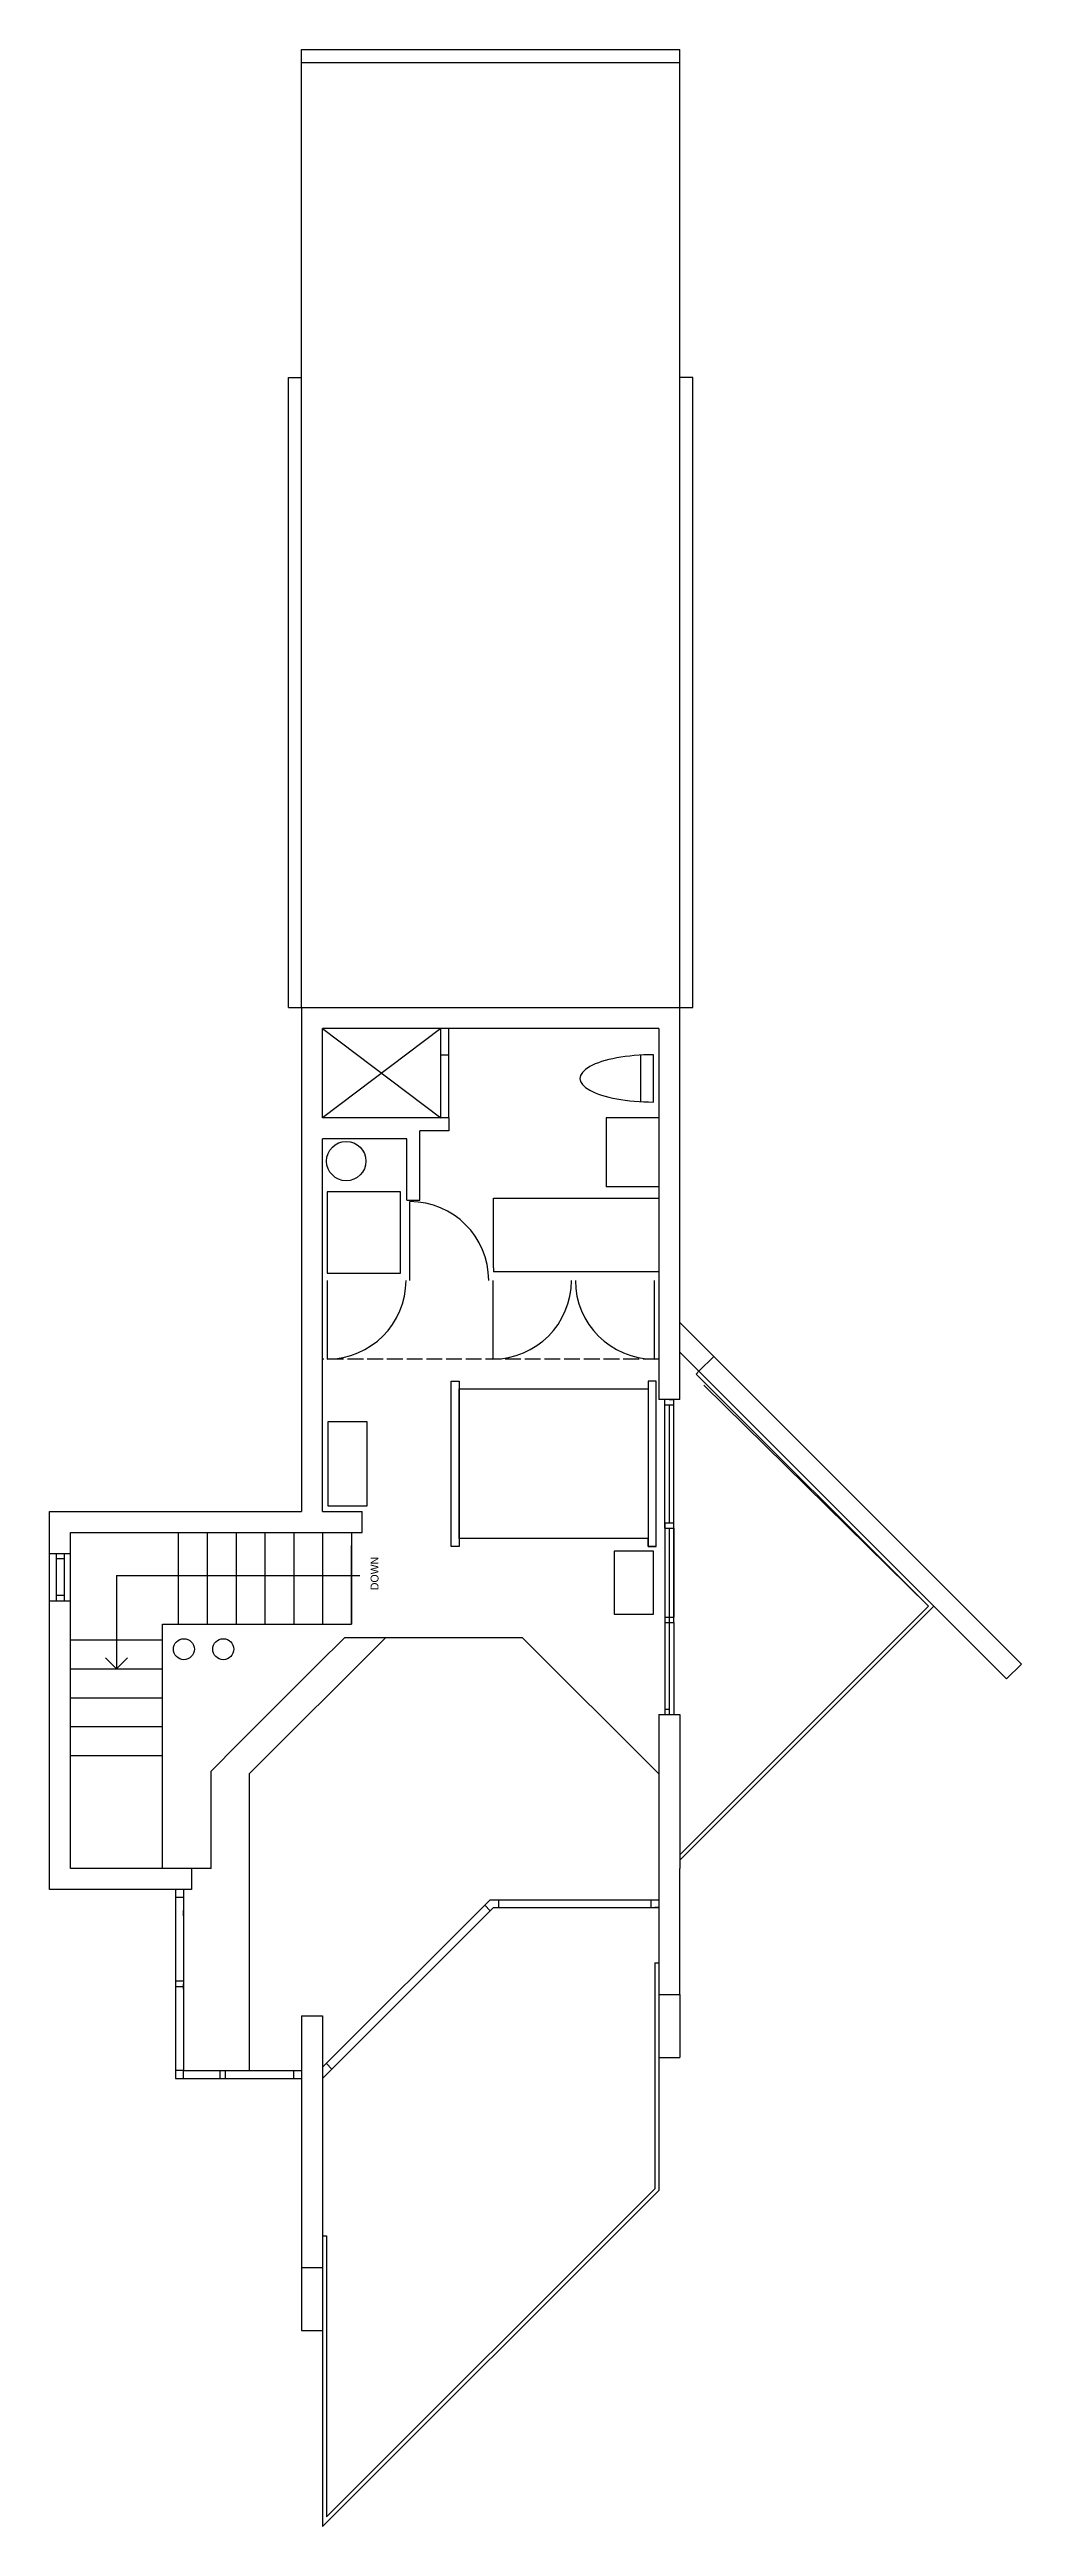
# Model space of a CAD drawing. Header units: inches. Extents: x -16498 to -561, y 141 to 7454.
# Drawn here: x -15775 to -15405, y 2154 to 3098 of the extents above; entities that cross this region are included whole.
import ezdxf

# ---------------------------------------------------------------- set-up
doc = ezdxf.new("R2010")
doc.units = ezdxf.units.IN
doc.header["$LTSCALE"] = 0.5
doc.header["$MEASUREMENT"] = 0
doc.linetypes.add('ACAD_ISO02W100', pattern=[15, 12, -3])
for name, color, linetype in [('A-doors', 254, 'Continuous'), ('A-Elev-South', 7, 'Continuous'), ('A-fixtures', 140, 'Continuous'), ('A-furniture', 33, 'Continuous'), ('A-glazing', 252, 'Continuous'), ('A-millwork', 252, 'Continuous'), ('A-roof', 253, 'Continuous'), ('A-soffit', 251, 'ACAD_ISO02W100'), ('A-stairs', 252, 'Continuous'), ('A-text', 254, 'Continuous'), ('A-walls', 7, 'Continuous')]:
    doc.layers.add(name, color=color, linetype=linetype)

msp = doc.modelspace()

# ---------------------------------------------------------------- texts
at = {"layer": 'A-text'}
msp.add_text('DOWN', height=3, rotation=90, dxfattribs=at).set_placement((-15649.7, 2511.11, -10295.13))

# ---------------------------------------------------------------- linework, layer by layer
at = {"layer": 'A-doors'}
msp.add_line((-15638.96, 2659.72, -10295.13), (-15633.96, 2659.72, -10295.13), dxfattribs=at)
at = {"layer": 'A-Elev-South', "color": 251}
for p, q in [((-15540.71, 2536.79, -10295.13), (-15540.71, 2583.76, -10295.13)), ((-15540.71, 2534.79, -10295.13), (-15540.71, 2583.76, -10295.13)), ((-15670.96, 2253.09, -10295.13), (-15670.96, 2229.09, -10295.13))]:
    msp.add_line(p, q, dxfattribs=at)
at = {"layer": 'A-Elev-South', "color": 250}
for p, q in [((-15540.71, 2534.79, -10295.13), (-15540.71, 2500.76, -10295.13)), ((-15537.21, 2498.76, -10295.13), (-15537.21, 2463.76, -10295.13))]:
    msp.add_line(p, q, dxfattribs=at)
at = {"layer": 'A-Elev-South', "color": 253}
msp.add_line((-15537.21, 2534.79, -10295.13), (-15537.21, 2500.76, -10295.13), dxfattribs=at)
at = {"layer": 'A-Elev-South', "color": 7}
msp.add_line((-15534.96, 2357.09, -10295.13), (-15534.96, 2405.09, -10295.13), dxfattribs=at)
at = {"layer": 'A-Elev-South', "color": 252}
for p, q in [((-15542.96, 2357.09, -10295.13), (-15542.96, 2333.09, -10295.13)), ((-15534.96, 2357.09, -10295.13), (-15534.96, 2333.09, -10295.13)), ((-15678.96, 2253.09, -10295.13), (-15678.96, 2229.09, -10295.13))]:
    msp.add_line(p, q, dxfattribs=at)
at = {"layer": 'A-fixtures'}
for p, q in [((-15670.96, 2725.09, -10295.13), (-15625.96, 2691.09, -10295.13)), ((-15625.96, 2725.09, -10295.13), (-15670.96, 2691.09, -10295.13)), ((-15625.96, 2691.09, -10295.13), (-15625.96, 2725.09, -10295.13)), ((-15622.96, 2691.09, -10295.13), (-15622.96, 2725.09, -10295.13)), ((-15625.96, 2715.09, -10295.13), (-15622.96, 2715.09, -10295.13)), ((-15549.96, 2714.95, -10295.13), (-15549.96, 2697.24, -10295.13)), ((-15544.96, 2697.09, -10295.13), (-15544.96, 2715.09, -10295.13)), ((-15544.96, 2697.09, -10295.13), (-15544.96, 2715.09, -10295.13))]:
    msp.add_line(p, q, dxfattribs=at)
at = {"layer": 'A-fixtures', "elevation": -10295.13}
msp.add_lwpolyline([(-15669.28, 2631.9), (-15641.28, 2631.9), (-15641.28, 2662.9), (-15669.28, 2662.9), (-15669.28, 2631.9)], dxfattribs=at)
at = {"layer": 'A-fixtures'}
msp.add_circle((-15661.96, 2674.59, -10295.13), 7.5, dxfattribs=at)
msp.add_ellipse((-15544.96, 2706.09, -10295.13), major_axis=(28, 0), ratio=0.321429, start_param=1.570796, end_param=4.712389, dxfattribs=at)
at = {"layer": 'A-furniture', "elevation": -10295.13}
for points in [[(-15543.96, 2527.77), (-15543.96, 2590.77), (-15546.96, 2590.77), (-15546.96, 2527.77), (-15543.96, 2527.77), (-15546.96, 2527.77), (-15546.96, 2530.77), (-15618.96, 2530.77), (-15618.96, 2527.77), (-15618.96, 2527.77), (-15621.96, 2527.77), (-15621.96, 2590.77), (-15618.96, 2590.77), (-15618.96, 2587.77), (-15618.96, 2530.77), (-15618.96, 2587.77), (-15546.96, 2587.77)], [(-15668.96, 2543.27), (-15653.96, 2543.27), (-15653.96, 2575.27), (-15668.96, 2575.27), (-15668.96, 2543.27)], [(-15544.96, 2502.01), (-15544.96, 2526.01), (-15559.96, 2526.01), (-15559.96, 2502.01), (-15544.96, 2502.01)]]:
    msp.add_lwpolyline(points, dxfattribs=at)
at = {"layer": 'A-glazing'}
for p, q in [((-15540.71, 2581.76, -10295.13), (-15537.21, 2581.76, -10295.13)), ((-15538.96, 2583.76, -10295.13), (-15537.21, 2583.76, -10295.13)), ((-15537.21, 2534.79, -10295.13), (-15537.21, 2583.76, -10295.13)), ((-15537.21, 2498.76, -10295.13), (-15537.21, 2583.76, -10295.13)), ((-15540.71, 2536.79, -10295.13), (-15537.21, 2536.79, -10295.13)), ((-15540.71, 2534.79, -10295.13), (-15537.21, 2534.79, -10295.13)), ((-15772.46, 2525.09, -10295.13), (-15772.46, 2507.09, -10295.13)), ((-15769.46, 2523.09, -10295.13), (-15772.46, 2523.09, -10295.13)), ((-15769.46, 2525.09, -10295.13), (-15769.46, 2507.09, -10295.13)), ((-15659.96, 2498.09, -10295.13), (-15659.96, 2528.09, -10295.13)), ((-15769.46, 2509.09, -10295.13), (-15772.46, 2509.09, -10295.13)), ((-15540.71, 2500.76, -10295.13), (-15537.21, 2500.76, -10295.13)), ((-15540.71, 2498.76, -10295.13), (-15537.21, 2498.76, -10295.13)), ((-15540.71, 2465.76, -10295.13), (-15538.96, 2465.76, -10295.13)), ((-15540.71, 2463.76, -10295.13), (-15538.96, 2463.76, -10295.13)), ((-15726.96, 2397.09, -10295.13), (-15726.96, 2325.09, -10295.13)), ((-15723.96, 2397.09, -10295.13), (-15723.96, 2328.09, -10295.13)), ((-15726.96, 2394.09, -10295.13), (-15723.96, 2394.09, -10295.13)), ((-15726.96, 2389.09, -10295.13), (-15726.96, 2387.09, -10295.13)), ((-15723.96, 2387.09, -10295.13), (-15723.96, 2389.09, -10295.13)), ((-15607.11, 2393.18, -10295.13), (-15670.96, 2329.33, -10295.13)), ((-15605.87, 2390.18, -10295.13), (-15670.96, 2325.09, -10295.13)), ((-15609.24, 2391.05, -10295.13), (-15607.12, 2388.93, -10295.13)), ((-15607.11, 2393.18, -10295.13), (-15603.96, 2393.18, -10295.13)), ((-15605.87, 2390.18, -10295.13), (-15603.96, 2390.18, -10295.13)), ((-15603.96, 2393.18, -10295.13), (-15603.96, 2390.18, -10295.13)), ((-15603.96, 2393.18, -10295.13), (-15542.96, 2393.18, -10295.13)), ((-15603.96, 2390.18, -10295.13), (-15542.96, 2390.18, -10295.13)), ((-15545.96, 2393.18, -10295.13), (-15545.96, 2390.18, -10295.13)), ((-15723.96, 2362.09, -10295.13), (-15726.96, 2362.09, -10295.13)), ((-15726.96, 2360.09, -10295.13), (-15723.96, 2360.09, -10295.13)), ((-15723.96, 2362.09, -10295.13), (-15723.96, 2360.09, -10295.13)), ((-15723.96, 2359.09, -10295.13), (-15723.96, 2361.09, -10295.13)), ((-15723.96, 2328.09, -10295.13), (-15726.96, 2328.09, -10295.13)), ((-15726.96, 2325.09, -10295.13), (-15723.96, 2325.09, -10295.13)), ((-15723.96, 2325.09, -10295.13), (-15723.96, 2328.09, -10295.13)), ((-15723.96, 2328.09, -10295.13), (-15678.96, 2328.09, -10295.13)), ((-15723.96, 2325.09, -10295.13), (-15678.96, 2325.09, -10295.13)), ((-15709.96, 2325.09, -10295.13), (-15709.96, 2328.09, -10295.13)), ((-15707.96, 2325.09, -10295.13), (-15707.96, 2328.09, -10295.13)), ((-15681.96, 2325.09, -10295.13), (-15681.96, 2328.09, -10295.13)), ((-15669.55, 2330.75, -10295.13), (-15667.43, 2328.63, -10295.13))]:
    msp.add_line(p, q, dxfattribs=at)
at = {"layer": 'A-millwork'}
for p, q in [((-15562.96, 2691.09, -10295.13), (-15562.96, 2664.72, -10295.13)), ((-15542.96, 2691.09, -10295.13), (-15562.96, 2691.09, -10295.13)), ((-15542.96, 2664.72, -10295.13), (-15562.96, 2664.72, -10295.13)), ((-15637.71, 2629.15, -10295.13), (-15637.71, 2659.15, -10295.13)), ((-15605.96, 2633.9, -10295.13), (-15605.96, 2660.4, -10295.13)), ((-15605.96, 2660.4, -10295.13), (-15542.96, 2660.4, -10295.13)), ((-15605.96, 2633.9, -10295.13), (-15605.96, 2632.4, -10295.13)), ((-15669.21, 2629.15, -10295.13), (-15669.21, 2599.15, -10295.13)), ((-15606.21, 2629.15, -10295.13), (-15606.21, 2599.15, -10295.13)), ((-15542.96, 2632.4, -10295.13), (-15605.96, 2632.4, -10295.13)), ((-15544.71, 2629.15, -10295.13), (-15544.71, 2599.15, -10295.13)), ((-15528.77, 2593.46, -10295.13), (-15440.29, 2504.98, -10295.13)), ((-15525.77, 2589.22, -10295.13), (-15440.29, 2504.98, -10295.13)), ((-15538.96, 2581.76, -10295.13), (-15538.96, 2536.79, -10295.13)), ((-15538.96, 2581.76, -10295.13), (-15538.96, 2536.79, -10295.13)), ((-15540.71, 2536.79, -10295.13), (-15540.71, 2534.79, -10295.13)), ((-15538.96, 2534.79, -10295.13), (-15538.96, 2463.76, -10295.13)), ((-15538.96, 2534.79, -10295.13), (-15538.96, 2499.79, -10295.13)), ((-15440.29, 2504.98, -10295.13), (-15534.96, 2410.31, -10295.13)), ((-15540.71, 2500.76, -10295.13), (-15540.71, 2463.76, -10295.13)), ((-15540.71, 2500.76, -10295.13), (-15540.71, 2499.79, -10295.13)), ((-15542.96, 2390.18, -10295.13), (-15544.46, 2390.18, -10295.13)), ((-15544.46, 2369.09, -10295.13), (-15542.96, 2369.09, -10295.13)), ((-15542.96, 2333.09, -10295.13), (-15542.96, 2282.38, -10295.13)), ((-15542.96, 2282.38, -10295.13), (-15670.96, 2154.38, -10295.13)), ((-15670.96, 2265.09, -10295.13), (-15669.46, 2265.09, -10295.13)), ((-15670.96, 2229.09, -10295.13), (-15670.96, 2154.38, -10295.13))]:
    msp.add_line(p, q, dxfattribs=at)
at = {"layer": 'A-millwork', "color": 254}
msp.add_line((-15438.17, 2504.98, -10295.13), (-15534.96, 2408.19, -10295.13), dxfattribs=at)
at = {"layer": 'A-millwork', "color": 251}
for p, q in [((-15544.46, 2369.09, -10295.13), (-15544.46, 2283, -10295.13)), ((-15544.46, 2283, -10295.13), (-15669.46, 2158, -10295.13)), ((-15669.46, 2265.09, -10295.13), (-15669.46, 2158, -10295.13))]:
    msp.add_line(p, q, dxfattribs=at)
at = {"layer": 'A-millwork'}
for centre, start, end in [((-15637.71, 2629.15, -10295.13), 0, 90), ((-15669.21, 2629.15, -10295.13), 270, 0), ((-15606.21, 2629.15, -10295.13), 270, 0), ((-15544.71, 2629.15, -10295.13), 180, 270)]:
    msp.add_arc(centre, 30, start, end, dxfattribs=at)
at = {"layer": 'A-roof'}
for p, q in [((-15678.96, 3098.09, -10295.13), (-15534.96, 3098.09, -10295.13)), ((-15678.96, 3093.09, -10295.13), (-15678.96, 3098.09, -10295.13)), ((-15534.96, 3093.09, -10295.13), (-15534.96, 3098.09, -10295.13)), ((-15678.96, 2733.09, -10295.13), (-15678.96, 3093.09, -10295.13)), ((-15678.96, 3093.09, -10295.13), (-15534.96, 3093.09, -10295.13)), ((-15534.96, 2733.09, -10295.13), (-15534.96, 3093.09, -10295.13)), ((-15683.96, 2733.09, -10295.13), (-15683.96, 2973.09, -10295.13)), ((-15683.96, 2973.09, -10295.13), (-15678.96, 2973.09, -10295.13)), ((-15529.96, 2973.09, -10295.13), (-15534.96, 2973.09, -10295.13)), ((-15529.96, 2733.09, -10295.13), (-15529.96, 2973.09, -10295.13)), ((-15683.96, 2733.09, -10295.13), (-15678.96, 2733.09, -10295.13)), ((-15534.96, 2733.09, -10295.13), (-15529.96, 2733.09, -10295.13))]:
    msp.add_line(p, q, dxfattribs=at)
at = {"layer": 'A-soffit'}
msp.add_line((-15542.96, 2599.15, -10295.13), (-15670.96, 2599.15, -10295.13), dxfattribs=at)
at = {"layer": 'A-stairs'}
for p, q in [((-15725.96, 2533.09, -10295.13), (-15725.96, 2498.09, -10295.13)), ((-15714.96, 2533.09, -10295.13), (-15714.96, 2498.09, -10295.13)), ((-15703.96, 2533.09, -10295.13), (-15703.96, 2498.09, -10295.13)), ((-15692.96, 2533.09, -10295.13), (-15692.96, 2498.09, -10295.13)), ((-15681.96, 2533.09, -10295.13), (-15681.96, 2498.09, -10295.13)), ((-15670.96, 2533.09, -10295.13), (-15670.96, 2498.09, -10295.13)), ((-15659.96, 2533.09, -10295.13), (-15659.96, 2498.09, -10295.13)), ((-15766.96, 2492.14, -10295.13), (-15731.96, 2492.14, -10295.13)), ((-15646.96, 2493.09, -10295.13), (-15698.96, 2441.09, -10295.13)), ((-15766.96, 2481.14, -10295.13), (-15731.96, 2481.14, -10295.13)), ((-15766.96, 2470.14, -10295.13), (-15731.96, 2470.14, -10295.13)), ((-15766.96, 2459.14, -10295.13), (-15731.96, 2459.14, -10295.13)), ((-15766.96, 2448.14, -10295.13), (-15731.96, 2448.14, -10295.13)), ((-15698.96, 2441.09, -10295.13), (-15698.96, 2328.09, -10295.13))]:
    msp.add_line(p, q, dxfattribs=at)
at = {"layer": 'A-text'}
for p, q in [((-15749.46, 2516.64, -10295.13), (-15749.46, 2481.14, -10295.13)), ((-15749.46, 2516.64, -10295.13), (-15656.83, 2516.64, -10295.13)), ((-15749.46, 2481.14, -10295.13), (-15753.7, 2485.38, -10295.13)), ((-15749.46, 2481.14, -10295.13), (-15745.22, 2485.38, -10295.13))]:
    msp.add_line(p, q, dxfattribs=at)
at = {"layer": 'A-walls'}
for p, q in [((-15678.96, 2733.09, -10295.13), (-15534.96, 2733.09, -10295.13)), ((-15678.96, 2733.09, -10295.13), (-15678.96, 2541.09, -10295.13)), ((-15534.96, 2583.76, -10295.13), (-15534.96, 2733.09, -10295.13)), ((-15542.96, 2725.09, -10295.13), (-15670.96, 2725.09, -10295.13)), ((-15670.96, 2691.09, -10295.13), (-15670.96, 2725.09, -10295.13)), ((-15542.96, 2725.09, -10295.13), (-15542.96, 2583.76, -10295.13)), ((-15622.96, 2691.09, -10295.13), (-15670.96, 2691.09, -10295.13)), ((-15622.96, 2691.09, -10295.13), (-15622.96, 2686.09, -10295.13)), ((-15638.96, 2683.09, -10295.13), (-15670.96, 2683.09, -10295.13)), ((-15670.96, 2541.09, -10295.13), (-15670.96, 2683.09, -10295.13)), ((-15638.96, 2659.72, -10295.13), (-15638.96, 2683.09, -10295.13)), ((-15633.96, 2659.72, -10295.13), (-15633.96, 2686.09, -10295.13)), ((-15622.96, 2686.09, -10295.13), (-15633.96, 2686.09, -10295.13)), ((-15534.96, 2583.76, -10295.13), (-15542.96, 2583.76, -10295.13)), ((-15774.96, 2541.09, -10295.13), (-15678.96, 2541.09, -10295.13)), ((-15774.96, 2525.09, -10295.13), (-15774.96, 2541.09, -10295.13)), ((-15670.96, 2541.09, -10295.13), (-15655.96, 2541.09, -10295.13)), ((-15655.96, 2533.09, -10295.13), (-15655.96, 2541.09, -10295.13)), ((-15766.96, 2533.09, -10295.13), (-15655.96, 2533.09, -10295.13)), ((-15766.96, 2525.09, -10295.13), (-15766.96, 2533.09, -10295.13)), ((-15774.96, 2525.09, -10295.13), (-15766.96, 2525.09, -10295.13)), ((-15774.96, 2397.09, -10295.13), (-15774.96, 2507.09, -10295.13)), ((-15774.96, 2507.09, -10295.13), (-15766.96, 2507.09, -10295.13)), ((-15766.96, 2405.09, -10295.13), (-15766.96, 2507.09, -10295.13)), ((-15731.96, 2405.09, -10295.13), (-15731.96, 2498.09, -10295.13)), ((-15731.96, 2498.09, -10295.13), (-15659.96, 2498.09, -10295.13)), ((-15662.52, 2493.09, -10295.13), (-15672.99, 2482.62, -10295.13)), ((-15662.52, 2493.09, -10295.13), (-15594.96, 2493.09, -10295.13)), ((-15594.96, 2493.09, -10295.13), (-15542.96, 2441.09, -10295.13)), ((-15702.96, 2452.65, -10295.13), (-15672.99, 2482.62, -10295.13)), ((-15542.96, 2463.76, -10295.13), (-15534.96, 2463.76, -10295.13)), ((-15542.96, 2463.76, -10295.13), (-15542.96, 2357.09, -10295.13)), ((-15534.96, 2463.76, -10295.13), (-15534.96, 2405.09, -10295.13)), ((-15702.96, 2452.65, -10295.13), (-15713.43, 2442.18, -10295.13)), ((-15713.43, 2405.09, -10295.13), (-15713.43, 2442.18, -10295.13)), ((-15720.96, 2397.09, -10295.13), (-15774.96, 2397.09, -10295.13)), ((-15713.43, 2405.09, -10295.13), (-15766.96, 2405.09, -10295.13)), ((-15720.96, 2405.09, -10295.13), (-15720.96, 2397.09, -10295.13)), ((-15542.96, 2357.09, -10295.13), (-15534.96, 2357.09, -10295.13)), ((-15678.96, 2348.9, -10295.13), (-15678.96, 2253.09, -10295.13)), ((-15678.96, 2348.9, -10295.13), (-15670.96, 2348.9, -10295.13)), ((-15670.96, 2348.9, -10295.13), (-15670.96, 2253.09, -10295.13)), ((-15678.96, 2253.09, -10295.13), (-15670.96, 2253.09, -10295.13))]:
    msp.add_line(p, q, dxfattribs=at)
at = {"layer": 'A-walls', "color": 254}
for p, q in [((-15534.96, 2613.09, -10295.13), (-15517.8, 2595.94, -10295.13)), ((-15522.05, 2600.18, -10295.13), (-15527.7, 2594.52, -10295.13)), ((-15517.8, 2595.94, -10295.13), (-15404.84, 2482.97, -10295.13)), ((-15404.84, 2482.97, -10295.13), (-15410.5, 2477.32, -10295.13))]:
    msp.add_line(p, q, dxfattribs=at)
at = {"layer": 'A-walls', "color": 253}
for p, q in [((-15410.5, 2477.32, -10295.13), (-15534.96, 2601.78, -10295.13)), ((-15527.7, 2594.52, -10295.13), (-15528.77, 2593.46, -10295.13)), ((-15774.96, 2507.09, -10295.13), (-15774.96, 2525.09, -10295.13)), ((-15766.96, 2507.09, -10295.13), (-15766.96, 2525.09, -10295.13)), ((-15542.96, 2357.09, -10295.13), (-15534.96, 2357.09, -10295.13))]:
    msp.add_line(p, q, dxfattribs=at)
at = {"layer": 'A-walls', "color": 252}
for p, q in [((-15542.96, 2333.09, -10295.13), (-15534.96, 2333.09, -10295.13)), ((-15678.96, 2229.09, -10295.13), (-15670.96, 2229.09, -10295.13))]:
    msp.add_line(p, q, dxfattribs=at)
at = {"layer": 'A-walls'}
for centre in [(-15723.81, 2488.62, -10295.13), (-15708.81, 2488.62, -10295.13)]:
    msp.add_circle(centre, 4, dxfattribs=at)

msp.set_redraw_order([(e.dxf.handle, doc.entitydb.next_handle()) for e in msp.query("TEXT MTEXT ATTDEF DIMENSION ARC_DIMENSION")])  # texts and dimensions are drawn at this point

doc.saveas('drawing.dxf')
